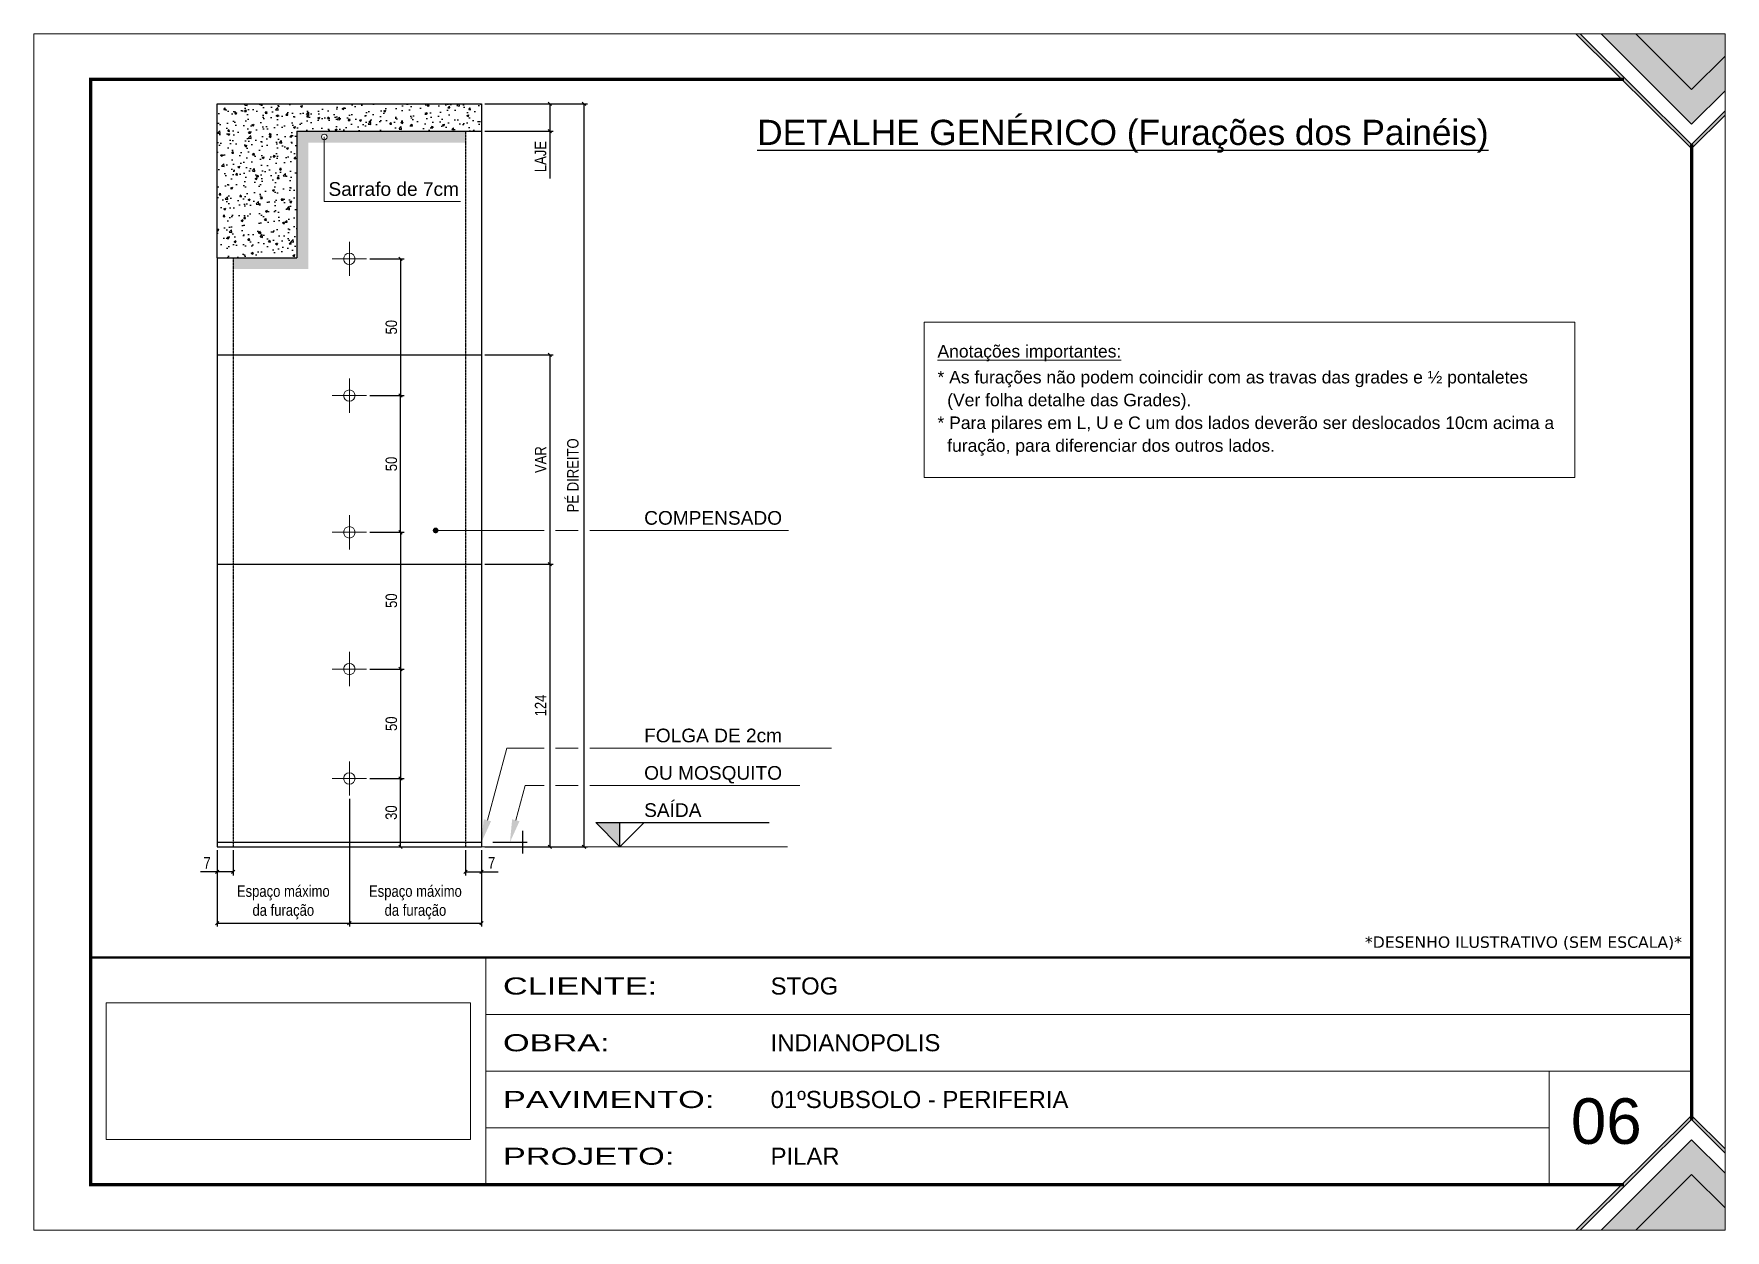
# Model space of a CAD drawing. Extents: x 71 to 6311, y -2991 to 2643.
# Drawn here: x 1656 to 3141, y -691 to 359 of the extents above; entities that cross this region are included whole.
import ezdxf
from ezdxf.enums import TextEntityAlignment as Align

# ---------------------------------------------------------------- set-up
doc = ezdxf.new("R2010")
doc.units = 0
doc.linetypes.add('CONTINUO', pattern=[0])
doc.linetypes.add('HIDDEN', pattern=[0.375, 0.25, -0.125])
for name, color, linetype, lineweight in [('CARIMBO', 255, 'Continuous', 9), ('CONCRETO', 251, 'Continuous', 25), ('Folhas', 255, 'Continuous', 9), ('Hachura', 251, 'Continuous', 9)]:
    doc.layers.add(name, color=color, linetype=linetype, lineweight=lineweight)
for name, color, linetype in [('COTA', 241, 'Continuous'), ('NIVEL', 7, 'Continuous'), ('Painéis', 200, 'Continuous'), ('SARR_2.2x7', 40, 'Continuous'), ('SARRAFO', 251, 'Continuous'), ('TEXTO', 3, 'Continuous')]:
    doc.layers.add(name, color=color, linetype=linetype)
doc.styles.add('ARIAL', font='arial.ttf')
doc.styles.add('COTA TECNICA-50', font='techl___.ttf', dxfattribs={"height": 10})
doc.styles.add('stylellllll', font='verdana.ttf', dxfattribs={"height": 2})
doc.styles.add('Tecnologia', font='')
doc.styles.get('Tecnologia').set_extended_font_data('Forgotten Futurist')
doc.dimstyles.new('COTA PAINEL-50', dxfattribs={"dimtxt": 10, "dimasz": 3, "dimexe": 3, "dimexo": 3, "dimgap": 3, "dimtad": 1, "dimdec": 1, "dimzin": 9, "dimdsep": 46, "dimtxsty": 'COTA TECNICA-50', "dimblk1": 'OBLIQUE', "dimblk2": 'OBLIQUE', "dimsah": 1, "dimcen": 0.9, "dimclrd": 4, "dimclre": 4, "dimclrt": 240, "dimadec": 1, "dimazin": 3, "dimtfac": 1, "dimtdec": 1, "dimtmove": 0, "dimatfit": 3, "dimfxl": 1, "dimtolj": 1, "dimtzin": 12, "dimarcsym": 0})
picture_1 = doc.add_image_def('image1.jpg', size_in_pixel=(1600, 599))

msp = doc.modelspace()

# ---------------------------------------------------------------- texts
at = {"color": 0, "linetype": 'Continuous', "ltscale": 5, "style": 'ARIAL'}
msp.add_text('%%UDETALHE GENÉRICO (Furações dos Painéis)', height=22.1184, dxfattribs=at).set_placement((2612.682, 260.962), align=Align.CENTER)
at = {"layer": 'CARIMBO', "color": 0, "linetype": 'Continuous', "ltscale": 5, "style": 'ARIAL'}
for s, p in [('Sarrafo de 7cm', (1915.185, 216.305)), ('COMPENSADO', (2192.34, -72.329)), ('FOLGA DE 2cm', (2192.34, -263.312)), ('OU MOSQUITO', (2192.34, -296.152)), ('SAÍDA', (2192.34, -328.802))]:
    msp.add_text(s, height=12, dxfattribs=at).set_placement(p)
at = {"layer": 'CARIMBO', "style": 'stylellllll'}
msp.add_text('*DESENHO ILUSTRATIVO (SEM ESCALA)*', height=10, dxfattribs=at).set_placement((3103.572, -443.677), align=Align.RIGHT)
at = {"layer": 'Folhas', "color": 7, "style": 'ARIAL'}
for s, p in [('%%UAnotações importantes:', (2449.869, 74.411)), ('* As furações não podem coincidir com as travas das grades e ½ pontaletes', (2449.869, 51.668)), ('  (Ver folha detalhe das Grades).', (2449.869, 31.668)), ('* Para pilares em L, U e C um dos lados deverão ser deslocados 10cm acima a', (2449.869, 11.668)), ('  furação, para diferenciar dos outros lados.', (2449.869, -8.332))]:
    msp.add_text(s, height=11, dxfattribs=at).set_placement(p)
at = {"layer": 'Folhas', "style": 'ARIAL'}
msp.add_text('06', height=40, dxfattribs=at).set_placement((3037.102, -595.755), align=Align.MIDDLE)

# ---------------------------------------------------------------- blocks, each defined once
blk = doc.blocks.new('9999999999')
at = {"transparency": 33554687}
h = blk.add_hatch(color=30, dxfattribs=at)
h.dxf.hatch_style = 1
h.paths.add_polyline_path([(1357.7, 1050), (1354, 1050), (1455.5, 949.3), (1485, 978.7), (1485, 982.3), (1455.5, 953)])
at = {"true_color": 0x000000, "transparency": 33554687}
h = blk.add_hatch(color=18, dxfattribs=at)
h.dxf.hatch_style = 1
h.paths.add_polyline_path([(1406.6, 1050), (1376.2, 1050), (1455.5, 970.8), (1485, 1000.1), (1485, 1030.4), (1455.5, 1001.1)])
at = {"true_color": 0xff7f00, "transparency": 33554687}
h = blk.add_hatch(color=30, dxfattribs=at)
h.dxf.hatch_style = 1
h.paths.add_polyline_path([(1485, 1030.4), (1485, 1050), (1406.6, 1050), (1455.5, 1001.1)])
at = {"transparency": 33554687}
h = blk.add_hatch(color=30, dxfattribs=at)
h.dxf.hatch_style = 1
h.paths.add_polyline_path([(1357.7, 0), (1354, 0), (1455.5, 100.7), (1485, 71.3), (1485, 67.7), (1455.5, 97)])
at = {"true_color": 0x000000, "transparency": 33554687}
h = blk.add_hatch(color=18, dxfattribs=at)
h.dxf.hatch_style = 1
h.paths.add_polyline_path([(1406.6, 0), (1376.2, 0), (1455.5, 79.2), (1485, 49.9), (1485, 19.6), (1455.5, 48.9)])
at = {"true_color": 0xff7f00, "transparency": 33554687}
h = blk.add_hatch(color=30, dxfattribs=at)
h.dxf.hatch_style = 1
h.paths.add_polyline_path([(1485, 19.6), (1485, 0), (1406.6, 0), (1455.5, 48.9)])
at = {"color": 30, "linetype": 'CONTINUO'}
for p, q in [((396.9, 40), (396.9, 239.2)), ((396.9, 189.4), (1455.5, 189.4)), ((396.9, 139.6), (1455.5, 139.6)), ((1330.4, 139.6), (1330.4, 40)), ((396.9, 89.8), (1330.4, 89.8))]:
    blk.add_line(p, q, dxfattribs=at)
at = {"color": 30, "transparency": 33554687}
for points in [[(1485, 978.7), (1455.5, 949.3), (1354, 1050)], [(1485, 982.3), (1455.5, 953), (1357.7, 1050)], [(1376.2, 1050), (1455.5, 970.8), (1485, 1000.1)], [(1406.6, 1050), (1455.5, 1001.1), (1485, 1030.4)], [(1485, 71.3), (1455.5, 100.7), (1354, 0)], [(1485, 67.7), (1455.5, 97), (1357.7, 0)], [(1376.2, 0), (1455.5, 79.2), (1485, 49.9)], [(1406.6, 0), (1455.5, 48.9), (1485, 19.6)]]:
    blk.add_lwpolyline(points, dxfattribs=at)
at = {"color": 30, "linetype": 'CONTINUO', "const_width": 2}
blk.add_lwpolyline([(1455.5, 97), (1455.5, 239.2), (50, 239.2), (50, 40), (1396.2, 40)], dxfattribs=at)
at = {"layer": 'Folhas'}
blk.add_lwpolyline([(0, 0), (1485, 0), (1485, 1050), (0, 1050)], close=True, dxfattribs=at)
at = {"layer": 'Folhas', "color": 30, "const_width": 3}
for points in [[(1396.2, 1010), (50, 1010), (50, 40), (1396.2, 40)], [(1455.5, 97), (1455.5, 953)]]:
    blk.add_lwpolyline(points, dxfattribs=at)
at = {"layer": 'TEXTO', "color": 7, "style": 'Tecnologia', "width": 1.5}
for s, p in [('CLIENTE:', (411.9, 214.3)), ('OBRA:', (411.9, 164.5)), ('PAVIMENTO:', (411.9, 114.7)), ('PROJETO:', (411.9, 64.9))]:
    blk.add_text(s, height=15, dxfattribs=at).set_placement(p, align=Align.MIDDLE_LEFT)
at = {"layer": 'TEXTO', "color": 7, "linetype": 'Continuous', "ltscale": 5, "style": 'ARIAL'}
for s, p in [('STOG', (646.9, 214.3)), ('INDIANOPOLIS', (646.9, 164.5)), ('01ºSUBSOLO - PERIFERIA', (646.9, 114.7)), ('PILAR', (646.9, 64.9))]:
    blk.add_text(s, height=15, dxfattribs=at).set_placement(p, align=Align.MIDDLE_LEFT)
image = blk.add_image(picture_1, insert=(63.5, 79.7), size_in_units=(320, 119.8))
image.dxf.flags = 7
blk = doc.blocks.new('_Oblique')
at = {"color": 0, "linetype": 'ByBlock', "lineweight": -2}
blk.add_line((-0.5, -0.5), (0.5, 0.5), dxfattribs=at)
blk = doc.blocks.new('*D103')
at = {"layer": 'COTA', "color": 4, "lineweight": -2, "transparency": 16777216}
for p, q in [((2052.5, 297), (2112.5, 297)), ((2109.5, 297), (2109.5, 273)), ((2052.5, 273), (2112.5, 273)), ((2109.5, 273), (2109.5, 231.5))]:
    blk.add_line(p, q, dxfattribs=at)
at = {"layer": 'Defpoints', "color": 0, "transparency": 16777216}
for p in [(2049.5, 297), (2049.5, 273), (2109.5, 273)]:
    blk.add_point(p, dxfattribs=at)
at = {"layer": 'COTA', "color": 4, "lineweight": -2, "transparency": 16777216, "xscale": 3, "yscale": 3, "zscale": 3}
for p, rotation in [((2109.5, 297), 90), ((2109.5, 273), 270)]:
    blk.add_blockref('_Oblique', p, dxfattribs=dict(at, rotation=rotation))
at = {"layer": 'COTA', "color": 240, "transparency": 16777216, "insert": (2101.4, 250.8), "char_height": 10, "attachment_point": 5, "rotation": 90, "style": 'COTA TECNICA-50'}
blk.add_mtext('\\A1;LAJE', dxfattribs=at)
blk = doc.blocks.new('*D104')
at = {"layer": 'COTA', "color": 4, "lineweight": -2, "transparency": 16777216}
for p, q in [((2052.5, -107), (2112.5, -107)), ((2109.5, -107), (2109.5, -355)), ((2052.5, -355), (2112.5, -355))]:
    blk.add_line(p, q, dxfattribs=at)
at = {"layer": 'Defpoints', "color": 0, "transparency": 16777216}
for p in [(2049.5, -107), (2049.5, -355), (2109.5, -355)]:
    blk.add_point(p, dxfattribs=at)
at = {"layer": 'COTA', "color": 4, "lineweight": -2, "transparency": 16777216, "xscale": 3, "yscale": 3, "zscale": 3}
for p, rotation in [((2109.5, -107), 90), ((2109.5, -355), 270)]:
    blk.add_blockref('_Oblique', p, dxfattribs=dict(at, rotation=rotation))
at = {"layer": 'COTA', "color": 240, "transparency": 16777216, "insert": (2101.4, -231), "char_height": 10, "attachment_point": 5, "rotation": 90, "style": 'COTA TECNICA-50'}
blk.add_mtext('\\A1;124', dxfattribs=at)
blk = doc.blocks.new('*D105')
at = {"layer": 'COTA', "color": 4, "lineweight": -2, "transparency": 16777216}
for p, q in [((2052.5, 297), (2142.5, 297)), ((2139.5, 297), (2139.5, -355)), ((2052.5, -355), (2142.5, -355))]:
    blk.add_line(p, q, dxfattribs=at)
at = {"layer": 'Defpoints', "color": 0, "transparency": 16777216}
for p in [(2049.5, 297), (2049.5, -355), (2139.5, -355)]:
    blk.add_point(p, dxfattribs=at)
at = {"layer": 'COTA', "color": 4, "lineweight": -2, "transparency": 16777216, "xscale": 3, "yscale": 3, "zscale": 3}
for p, rotation in [((2139.5, 297), 90), ((2139.5, -355), 270)]:
    blk.add_blockref('_Oblique', p, dxfattribs=dict(at, rotation=rotation))
at = {"layer": 'COTA', "color": 240, "transparency": 16777216, "insert": (2129.8, -29), "char_height": 10, "attachment_point": 5, "rotation": 90, "style": 'COTA TECNICA-50'}
blk.add_mtext('\\A1;PÉ DIREITO', dxfattribs=at)
blk = doc.blocks.new('Furação')
at = {"color": 2}
for p, q in [((3747.47, 717.89), (3747.47, 702.89)), ((3739.97, 710.39), (3754.97, 710.39))]:
    blk.add_line(p, q, dxfattribs=at)
blk.add_circle((3747.47, 710.39), 2.5, dxfattribs=at)
blk = doc.blocks.new('*D106')
at = {"layer": 'COTA', "color": 4, "lineweight": -2, "transparency": 16777216}
for p, q in [((1933.5, -313), (1933.5, -425.1)), ((1817.5, -358), (1817.5, -425.1)), ((1817.5, -422.1), (1933.5, -422.1))]:
    blk.add_line(p, q, dxfattribs=at)
at = {"layer": 'Defpoints', "color": 0, "transparency": 16777216}
for p in [(1933.5, -310), (1817.5, -355), (1933.5, -422.1)]:
    blk.add_point(p, dxfattribs=at)
at = {"layer": 'COTA', "color": 4, "lineweight": -2, "transparency": 16777216, "xscale": 3, "yscale": 3, "zscale": 3, "rotation": 180}
blk.add_blockref('_Oblique', (1817.5, -422.1), dxfattribs=at)
at = {"layer": 'COTA', "color": 4, "lineweight": -2, "transparency": 16777216, "xscale": 3, "yscale": 3, "zscale": 3}
blk.add_blockref('_Oblique', (1933.5, -422.1), dxfattribs=at)
at = {"layer": 'COTA', "color": 240, "transparency": 16777216, "insert": (1875.5, -403.8), "char_height": 10, "attachment_point": 5, "style": 'COTA TECNICA-50'}
blk.add_mtext('\\A1;Espaço máximo\\Pda furação', dxfattribs=at)
blk = doc.blocks.new('*D107')
at = {"layer": 'COTA', "color": 4, "lineweight": -2, "transparency": 16777216}
for p, q in [((1933.5, -313), (1933.5, -425.1)), ((2049.5, -358), (2049.5, -425.1)), ((1933.5, -422.1), (2049.5, -422.1))]:
    blk.add_line(p, q, dxfattribs=at)
at = {"layer": 'Defpoints', "color": 0, "transparency": 16777216}
for p in [(1933.5, -310), (2049.5, -355), (2049.5, -422.1)]:
    blk.add_point(p, dxfattribs=at)
at = {"layer": 'COTA', "color": 4, "lineweight": -2, "transparency": 16777216, "xscale": 3, "yscale": 3, "zscale": 3, "rotation": 180}
blk.add_blockref('_Oblique', (1933.5, -422.1), dxfattribs=at)
at = {"layer": 'COTA', "color": 4, "lineweight": -2, "transparency": 16777216, "xscale": 3, "yscale": 3, "zscale": 3}
blk.add_blockref('_Oblique', (2049.5, -422.1), dxfattribs=at)
at = {"layer": 'COTA', "color": 240, "transparency": 16777216, "insert": (1991.5, -403.8), "char_height": 10, "attachment_point": 5, "style": 'COTA TECNICA-50'}
blk.add_mtext('\\A1;Espaço máximo\\Pda furação', dxfattribs=at)
blk = doc.blocks.new('*D108')
at = {"layer": 'COTA', "color": 4, "lineweight": -2, "transparency": 16777216}
for p, q in [((1817.5, -358), (1817.5, -380.1)), ((1831.5, -358), (1831.5, -380.1)), ((1817.5, -377.1), (1802.8, -377.1)), ((1831.5, -377.1), (1817.5, -377.1))]:
    blk.add_line(p, q, dxfattribs=at)
at = {"layer": 'Defpoints', "color": 0, "transparency": 16777216}
for p in [(1817.5, -355), (1831.5, -355), (1831.5, -377.1)]:
    blk.add_point(p, dxfattribs=at)
at = {"layer": 'COTA', "color": 4, "lineweight": -2, "transparency": 16777216, "xscale": 3, "yscale": 3, "zscale": 3, "rotation": 180}
blk.add_blockref('_Oblique', (1817.5, -377.1), dxfattribs=at)
at = {"layer": 'COTA', "color": 4, "lineweight": -2, "transparency": 16777216, "xscale": 3, "yscale": 3, "zscale": 3}
blk.add_blockref('_Oblique', (1831.5, -377.1), dxfattribs=at)
at = {"layer": 'COTA', "color": 240, "transparency": 16777216, "insert": (1808.6, -369.1), "char_height": 10, "attachment_point": 5, "style": 'COTA TECNICA-50'}
blk.add_mtext('\\A1;7', dxfattribs=at)
blk = doc.blocks.new('*D109')
at = {"layer": 'COTA', "color": 4, "lineweight": -2, "transparency": 16777216}
for p, q in [((2035.5, -358), (2035.5, -380.1)), ((2049.5, -358), (2049.5, -380.1)), ((2035.5, -377.1), (2049.5, -377.1)), ((2049.5, -377.1), (2064.2, -377.1))]:
    blk.add_line(p, q, dxfattribs=at)
at = {"layer": 'Defpoints', "color": 0, "transparency": 16777216}
for p in [(2035.5, -355), (2049.5, -355), (2049.5, -377.1)]:
    blk.add_point(p, dxfattribs=at)
at = {"layer": 'COTA', "color": 4, "lineweight": -2, "transparency": 16777216, "xscale": 3, "yscale": 3, "zscale": 3, "rotation": 180}
blk.add_blockref('_Oblique', (2035.5, -377.1), dxfattribs=at)
at = {"layer": 'COTA', "color": 4, "lineweight": -2, "transparency": 16777216, "xscale": 3, "yscale": 3, "zscale": 3}
blk.add_blockref('_Oblique', (2049.5, -377.1), dxfattribs=at)
at = {"layer": 'COTA', "color": 240, "transparency": 16777216, "insert": (2058.4, -369.1), "char_height": 10, "attachment_point": 5, "style": 'COTA TECNICA-50'}
blk.add_mtext('\\A1;7', dxfattribs=at)
blk = doc.blocks.new('*D110')
at = {"layer": 'COTA', "color": 4, "lineweight": -2, "transparency": 16777216}
for p, q in [((1951.5, -295), (1981.5, -295)), ((1978.5, -355), (1978.5, -295))]:
    blk.add_line(p, q, dxfattribs=at)
at = {"layer": 'Defpoints', "color": 0, "transparency": 16777216}
for p in [(1948.5, -295), (1978.5, -295), (1978.5, -355)]:
    blk.add_point(p, dxfattribs=at)
at = {"layer": 'COTA', "color": 4, "lineweight": -2, "transparency": 16777216, "xscale": 3, "yscale": 3, "zscale": 3}
for p, rotation in [((1978.5, -295), 90), ((1978.5, -355), 270)]:
    blk.add_blockref('_Oblique', p, dxfattribs=dict(at, rotation=rotation))
at = {"layer": 'COTA', "color": 240, "transparency": 16777216, "insert": (1970.3, -325), "char_height": 10, "attachment_point": 5, "rotation": 90, "style": 'COTA TECNICA-50'}
blk.add_mtext('\\A1;30', dxfattribs=at)
blk = doc.blocks.new('*D111')
at = {"layer": 'COTA', "color": 4, "lineweight": -2, "transparency": 16777216}
for p, q in [((1951.5, -199), (1981.5, -199)), ((1978.5, -199), (1978.5, -295)), ((1951.5, -295), (1981.5, -295))]:
    blk.add_line(p, q, dxfattribs=at)
at = {"layer": 'Defpoints', "color": 0, "transparency": 16777216}
for p in [(1948.5, -199), (1948.5, -295), (1978.5, -295)]:
    blk.add_point(p, dxfattribs=at)
at = {"layer": 'COTA', "color": 4, "lineweight": -2, "transparency": 16777216, "xscale": 3, "yscale": 3, "zscale": 3}
for p, rotation in [((1978.5, -199), 90), ((1978.5, -295), 270)]:
    blk.add_blockref('_Oblique', p, dxfattribs=dict(at, rotation=rotation))
at = {"layer": 'COTA', "color": 240, "transparency": 16777216, "insert": (1970.4, -247), "char_height": 10, "attachment_point": 5, "rotation": 90, "style": 'COTA TECNICA-50'}
blk.add_mtext('\\A1;50', dxfattribs=at)
blk = doc.blocks.new('*D112')
at = {"layer": 'COTA', "color": 4, "lineweight": -2, "transparency": 16777216}
for p, q in [((1951.5, -79), (1981.5, -79)), ((1978.5, -79), (1978.5, -199)), ((1951.5, -199), (1981.5, -199))]:
    blk.add_line(p, q, dxfattribs=at)
at = {"layer": 'Defpoints', "color": 0, "transparency": 16777216}
for p in [(1948.5, -79), (1948.5, -199), (1978.5, -199)]:
    blk.add_point(p, dxfattribs=at)
at = {"layer": 'COTA', "color": 4, "lineweight": -2, "transparency": 16777216, "xscale": 3, "yscale": 3, "zscale": 3}
for p, rotation in [((1978.5, -79), 90), ((1978.5, -199), 270)]:
    blk.add_blockref('_Oblique', p, dxfattribs=dict(at, rotation=rotation))
at = {"layer": 'COTA', "color": 240, "transparency": 16777216, "insert": (1970.4, -139), "char_height": 10, "attachment_point": 5, "rotation": 90, "style": 'COTA TECNICA-50'}
blk.add_mtext('\\A1;50', dxfattribs=at)
blk = doc.blocks.new('*D113')
at = {"layer": 'COTA', "color": 4, "lineweight": -2, "transparency": 16777216}
for p, q in [((1951.5, 41), (1981.5, 41)), ((1978.5, -79), (1978.5, 41)), ((1951.5, -79), (1981.5, -79))]:
    blk.add_line(p, q, dxfattribs=at)
at = {"layer": 'Defpoints', "color": 0, "transparency": 16777216}
for p in [(1948.5, 41), (1978.5, 41), (1948.5, -79)]:
    blk.add_point(p, dxfattribs=at)
at = {"layer": 'COTA', "color": 4, "lineweight": -2, "transparency": 16777216, "xscale": 3, "yscale": 3, "zscale": 3}
for p, rotation in [((1978.5, 41), 90), ((1978.5, -79), 270)]:
    blk.add_blockref('_Oblique', p, dxfattribs=dict(at, rotation=rotation))
at = {"layer": 'COTA', "color": 240, "transparency": 16777216, "insert": (1970.4, -19), "char_height": 10, "attachment_point": 5, "rotation": 90, "style": 'COTA TECNICA-50'}
blk.add_mtext('\\A1;50', dxfattribs=at)
blk = doc.blocks.new('*D114')
at = {"layer": 'COTA', "color": 4, "lineweight": -2, "transparency": 16777216}
for p, q in [((1951.5, 161), (1981.5, 161)), ((1978.5, 161), (1978.5, 41)), ((1951.5, 41), (1981.5, 41))]:
    blk.add_line(p, q, dxfattribs=at)
at = {"layer": 'Defpoints', "color": 0, "transparency": 16777216}
for p in [(1948.5, 161), (1948.5, 41), (1978.5, 41)]:
    blk.add_point(p, dxfattribs=at)
at = {"layer": 'COTA', "color": 4, "lineweight": -2, "transparency": 16777216, "xscale": 3, "yscale": 3, "zscale": 3}
for p, rotation in [((1978.5, 161), 90), ((1978.5, 41), 270)]:
    blk.add_blockref('_Oblique', p, dxfattribs=dict(at, rotation=rotation))
at = {"layer": 'COTA', "color": 240, "transparency": 16777216, "insert": (1970.4, 101), "char_height": 10, "attachment_point": 5, "rotation": 90, "style": 'COTA TECNICA-50'}
blk.add_mtext('\\A1;50', dxfattribs=at)
blk = doc.blocks.new('_Dot')
at = {"color": 0, "linetype": 'ByBlock', "lineweight": -2}
blk.add_line((-0.5, 0), (-1, 0), dxfattribs=at)
at = {"color": 0, "linetype": 'ByBlock', "const_width": 0.5}
blk.add_lwpolyline([(-0.25, 0, 1), (0.25, 0, 1)], format="xyb", close=True, dxfattribs=at)
blk = doc.blocks.new('*D115')
at = {"layer": 'COTA', "color": 4, "lineweight": -2, "transparency": 16777216}
for p, q in [((2052.5, 76.7), (2112.5, 76.7)), ((2109.5, 76.7), (2109.5, -107)), ((2052.5, -107), (2112.5, -107))]:
    blk.add_line(p, q, dxfattribs=at)
at = {"layer": 'Defpoints', "color": 0, "transparency": 16777216}
for p in [(2049.5, 76.7), (2049.5, -107), (2109.5, -107)]:
    blk.add_point(p, dxfattribs=at)
at = {"layer": 'COTA', "color": 4, "lineweight": -2, "transparency": 16777216, "xscale": 3, "yscale": 3, "zscale": 3}
for p, rotation in [((2109.5, 76.7), 90), ((2109.5, -107), 270)]:
    blk.add_blockref('_Oblique', p, dxfattribs=dict(at, rotation=rotation))
at = {"layer": 'COTA', "color": 240, "transparency": 16777216, "insert": (2101.4, -15.2), "char_height": 10, "attachment_point": 5, "rotation": 90, "style": 'COTA TECNICA-50'}
blk.add_mtext('\\A1;VAR', dxfattribs=at)

# ---------------------------------------------------------------- dimensions: what is measured, and where the dimension line sits
at = {"layer": 'COTA'}
for base, p1, p2, text, picture, middle in [((2109.5, 272.985), (2049.5, 296.985), (2049.5, 272.985), 'LAJE', '*D103', (2109.5, 250.757)), ((2109.5, -107.015), (2049.5, 76.698), (2049.5, -107.015), 'VAR', '*D115', (2109.5, -15.159))]:
    dim = msp.add_linear_dim(base=base, p1=p1, p2=p2, angle=90, text=text, dimstyle='COTA PAINEL-50', dxfattribs=at)
    dim.commit()
    dim.dimension.update_dxf_attribs({"geometry": picture, "text_midpoint": middle, "dimtype": 160})
for base, p1, p2, text, picture, middle in [((2139.5, -355.015), (2049.5, 296.985), (2049.5, -355.015), 'PÉ DIREITO', '*D105', (2129.818, -29.015)), ((1978.5, 40.985), (1948.5, 160.985), (1948.5, 40.985), '50', '*D114', (1970.39, 100.985)), ((1978.5, 40.985), (1948.5, -79.015), (1948.5, 40.985), '50', '*D113', (1970.39, -19.015)), ((1978.5, -199.015), (1948.5, -79.015), (1948.5, -199.015), '50', '*D112', (1970.39, -139.015)), ((2109.5, -355.015), (2049.5, -107.015), (2049.5, -355.015), '124', '*D104', (2101.427, -231.015)), ((1978.5, -295.015), (1948.5, -199.015), (1948.5, -295.015), '50', '*D111', (1970.39, -247.015)), ((1978.5, -295.015), (1978.5, -355.015), (1948.5, -295.015), '30', '*D110', (1970.28, -325.015))]:
    dim = msp.add_linear_dim(base=base, p1=p1, p2=p2, angle=90, text=text, dimstyle='COTA PAINEL-50', dxfattribs=at)
    dim.commit()
    dim.dimension.update_dxf_attribs({"geometry": picture, "text_midpoint": middle})
for base, p1, p2, text, picture, middle in [((1933.5, -422.143), (1817.5, -355.015), (1933.5, -310.015), 'Espaço máximo\\Pda furação', '*D106', (1875.5, -422.143)), ((2049.5, -422.143), (1933.5, -310.015), (2049.5, -355.015), 'Espaço máximo\\Pda furação', '*D107', (1991.5, -422.143)), ((1831.5, -377.143), (1817.5, -355.015), (1831.5, -355.015), '7', '*D108', (1808.634, -377.143)), ((2049.5, -377.143), (2035.5, -355.015), (2049.5, -355.015), '7', '*D109', (2058.365, -377.143))]:
    dim = msp.add_linear_dim(base=base, p1=p1, p2=p2, text=text, dimstyle='COTA PAINEL-50', dxfattribs=at)
    dim.commit()
    dim.dimension.update_dxf_attribs({"geometry": picture, "text_midpoint": middle, "dimtype": 160})

# ---------------------------------------------------------------- hatches: boundary and pattern name
at = {"layer": 'CONCRETO'}
h = msp.add_hatch(dxfattribs=at)
h.set_pattern_fill('AR-CONC', color=256, scale=0.1, style=0)
h.set_pattern_definition([(50, (-5367.587, -14849.82), (18.218467, -1.593909), [1.905, -20.955]), (355, (-5367.587, -14849.82), (-3.524283, 19.105664), [1.524, -16.764]), (100.451, (-5366.069, -14849.952), (14.69425, 17.511669), [1.619, -17.809]), (46.1842, (-5367.587, -14844.74), (27.107904, -4.204233), [2.8575, -31.4325]), (96.6356, (-5365.328, -14845.09), (23.740423, 24.742556), [2.4285, -26.7135]), (351.184, (-5367.587, -14844.74), (23.74046, 24.74251), [2.286, -25.146]), (21, (-5365.047, -14846.01), (15.161488, -10.226552), [1.905, -20.955]), (326, (-5365.047, -14846.01), (6.180203, 18.418797), [1.524, -16.764]), (71.4514, (-5363.783, -14846.862), (21.341649, 8.192286), [1.619, -17.809]), (37.5, (-5367.587, -14849.8194), (0.3088603, 8.455504), [0, -16.5608, 0, -17.018, 0, -16.8275]), (7.5, (-5367.587, -14849.819), (6.6819663, 10.0180575), [0, -9.7028, 0, -16.1798, 0, -6.4135]), (327.5, (-5373.251, -14849.8194), (13.5590595, -0.5728744), [0, -6.35, 0, -19.812, 0, -26.289]), (317.5, (-5375.791, -14849.819), (14.812918, 2.542649), [0, -8.255, 0, -13.1572, 0, -18.669])])
h.paths.add_polyline_path([(1887.5, 272.985), (2049.5, 272.985), (2049.5, 296.985), (1817.5, 296.985), (1817.5, 161.985), (1887.5, 161.985)])
at = {"layer": 'NIVEL'}
msp.add_hatch(color=256, dxfattribs=at).paths.add_polyline_path([(2149.914, -333.802), (2171.127, -355.015), (2171.127, -333.802)])
at = {"layer": 'SARRAFO'}
msp.add_hatch(color=256, dxfattribs=at).paths.add_polyline_path([(1887.5, 161.985), (1831.5, 161.985), (1831.5, 151.985), (1897.5, 151.985), (1897.5, 262.985), (1911.5, 262.985), (1911.5, 265.485, -0.41421356), (1909, 267.985, -1), (1914, 267.985, -0.41421356), (1911.5, 265.485), (1911.5, 262.985), (2035.5, 262.985), (2035.5, 272.985), (1887.5, 272.985)])

# ---------------------------------------------------------------- linework, layer by layer
for p, q in [((2085.5, -341.015), (2085.5, -361.015)), ((2059.5, -351.015), (2089.5, -351.015))]:
    msp.add_line(p, q)
at = {"layer": 'CONCRETO'}
for p, q in [((1817.5, 296.985), (2049.5, 296.985)), ((1817.5, 161.985), (1817.5, 296.985)), ((2049.5, 296.985), (2049.5, 272.985))]:
    msp.add_line(p, q, dxfattribs=at)
at = {"layer": 'Folhas', "color": 30}
msp.add_lwpolyline([(2438.121, 105.531), (3009.332, 105.531), (3009.332, -30.969), (2438.121, -30.969)], close=True, dxfattribs=at)
at = {"layer": 'Hachura'}
for p, q in [((1911.5, 267.985), (1911.5, 211.305)), ((1911.5, 211.305), (2031.185, 211.305)), ((2014.254, -77.329), (2104.5, -77.329)), ((2114.5, -77.329), (2134.5, -77.329)), ((2144.5, -77.329), (2318.968, -77.329)), ((2054.676, -331.696), (2071.66, -268.312)), ((2071.66, -268.312), (2104.5, -268.312)), ((2114.5, -268.312), (2134.5, -268.312)), ((2144.5, -268.312), (2356.88, -268.312)), ((2079.676, -331.696), (2087.86, -301.152)), ((2087.86, -301.152), (2104.5, -301.152)), ((2114.5, -301.152), (2134.5, -301.152)), ((2144.5, -301.152), (2328.886, -301.152))]:
    msp.add_line(p, q, dxfattribs=at)
at = {"layer": 'Hachura', "ltscale": 0.5}
msp.add_lwpolyline([(2049.5, -355.015), (2318.312, -355.015)], dxfattribs=at)
at = {"layer": 'Hachura'}
msp.add_circle((1911.5, 267.985), 2.5, dxfattribs=at)
for points in [[(2057.896, -332.559), (2049.5, -351.015), (2051.456, -330.834)], [(2082.896, -332.559), (2074.5, -351.015), (2076.456, -330.834)]]:
    msp.add_solid(points, dxfattribs=at)
at = {"layer": 'NIVEL'}
for p, q in [((2171.127, -355.015), (2149.914, -333.802)), ((2149.914, -333.802), (2302.126, -333.802)), ((2171.127, -355.015), (2192.34, -333.802)), ((2171.127, -355.015), (2171.127, -333.802))]:
    msp.add_line(p, q, dxfattribs=at)
at = {"layer": 'Painéis'}
for p, q in [((1887.5, 272.985), (2049.5, 272.985)), ((1887.5, 272.985), (1887.5, 161.985)), ((2049.5, 272.985), (2049.5, -355.015)), ((1817.5, 161.985), (1887.5, 161.985)), ((1817.5, 161.985), (1817.5, -355.015)), ((1817.5, 76.698), (2049.5, 76.698)), ((1817.5, -107.015), (2049.5, -107.015)), ((1817.5, -351.015), (2049.5, -351.015)), ((1817.5, -355.015), (2049.5, -355.015))]:
    msp.add_line(p, q, dxfattribs=at)
at = {"layer": 'SARR_2.2x7', "linetype": 'HIDDEN'}
for p, q in [((2035.5, 272.985), (2035.5, -355.015)), ((1831.5, 161.985), (1831.5, -355.015))]:
    msp.add_line(p, q, dxfattribs=at)

# ---------------------------------------------------------------- block references
at = {"layer": 'CARIMBO', "xscale": 2, "yscale": 2, "zscale": 2}
for p in [(-5561.448, -1259.799), (-5561.448, -1379.799), (-5561.448, -1499.799), (-5561.448, -1619.799), (-5561.448, -1715.799)]:
    msp.add_blockref('Furação', p, dxfattribs=at)
at = {"layer": 'Folhas'}
msp.add_blockref('9999999999', (1656.471, -691.496), dxfattribs=at)
at = {"layer": 'Hachura', "xscale": 5, "yscale": 5, "zscale": 5, "rotation": 180}
msp.add_blockref('_Dot', (2009.254, -77.329), dxfattribs=at)

msp.set_redraw_order([(e.dxf.handle, doc.entitydb.next_handle()) for e in msp.query("TEXT MTEXT ATTDEF DIMENSION ARC_DIMENSION")])  # texts and dimensions are drawn at this point

doc.saveas('drawing.dxf')
